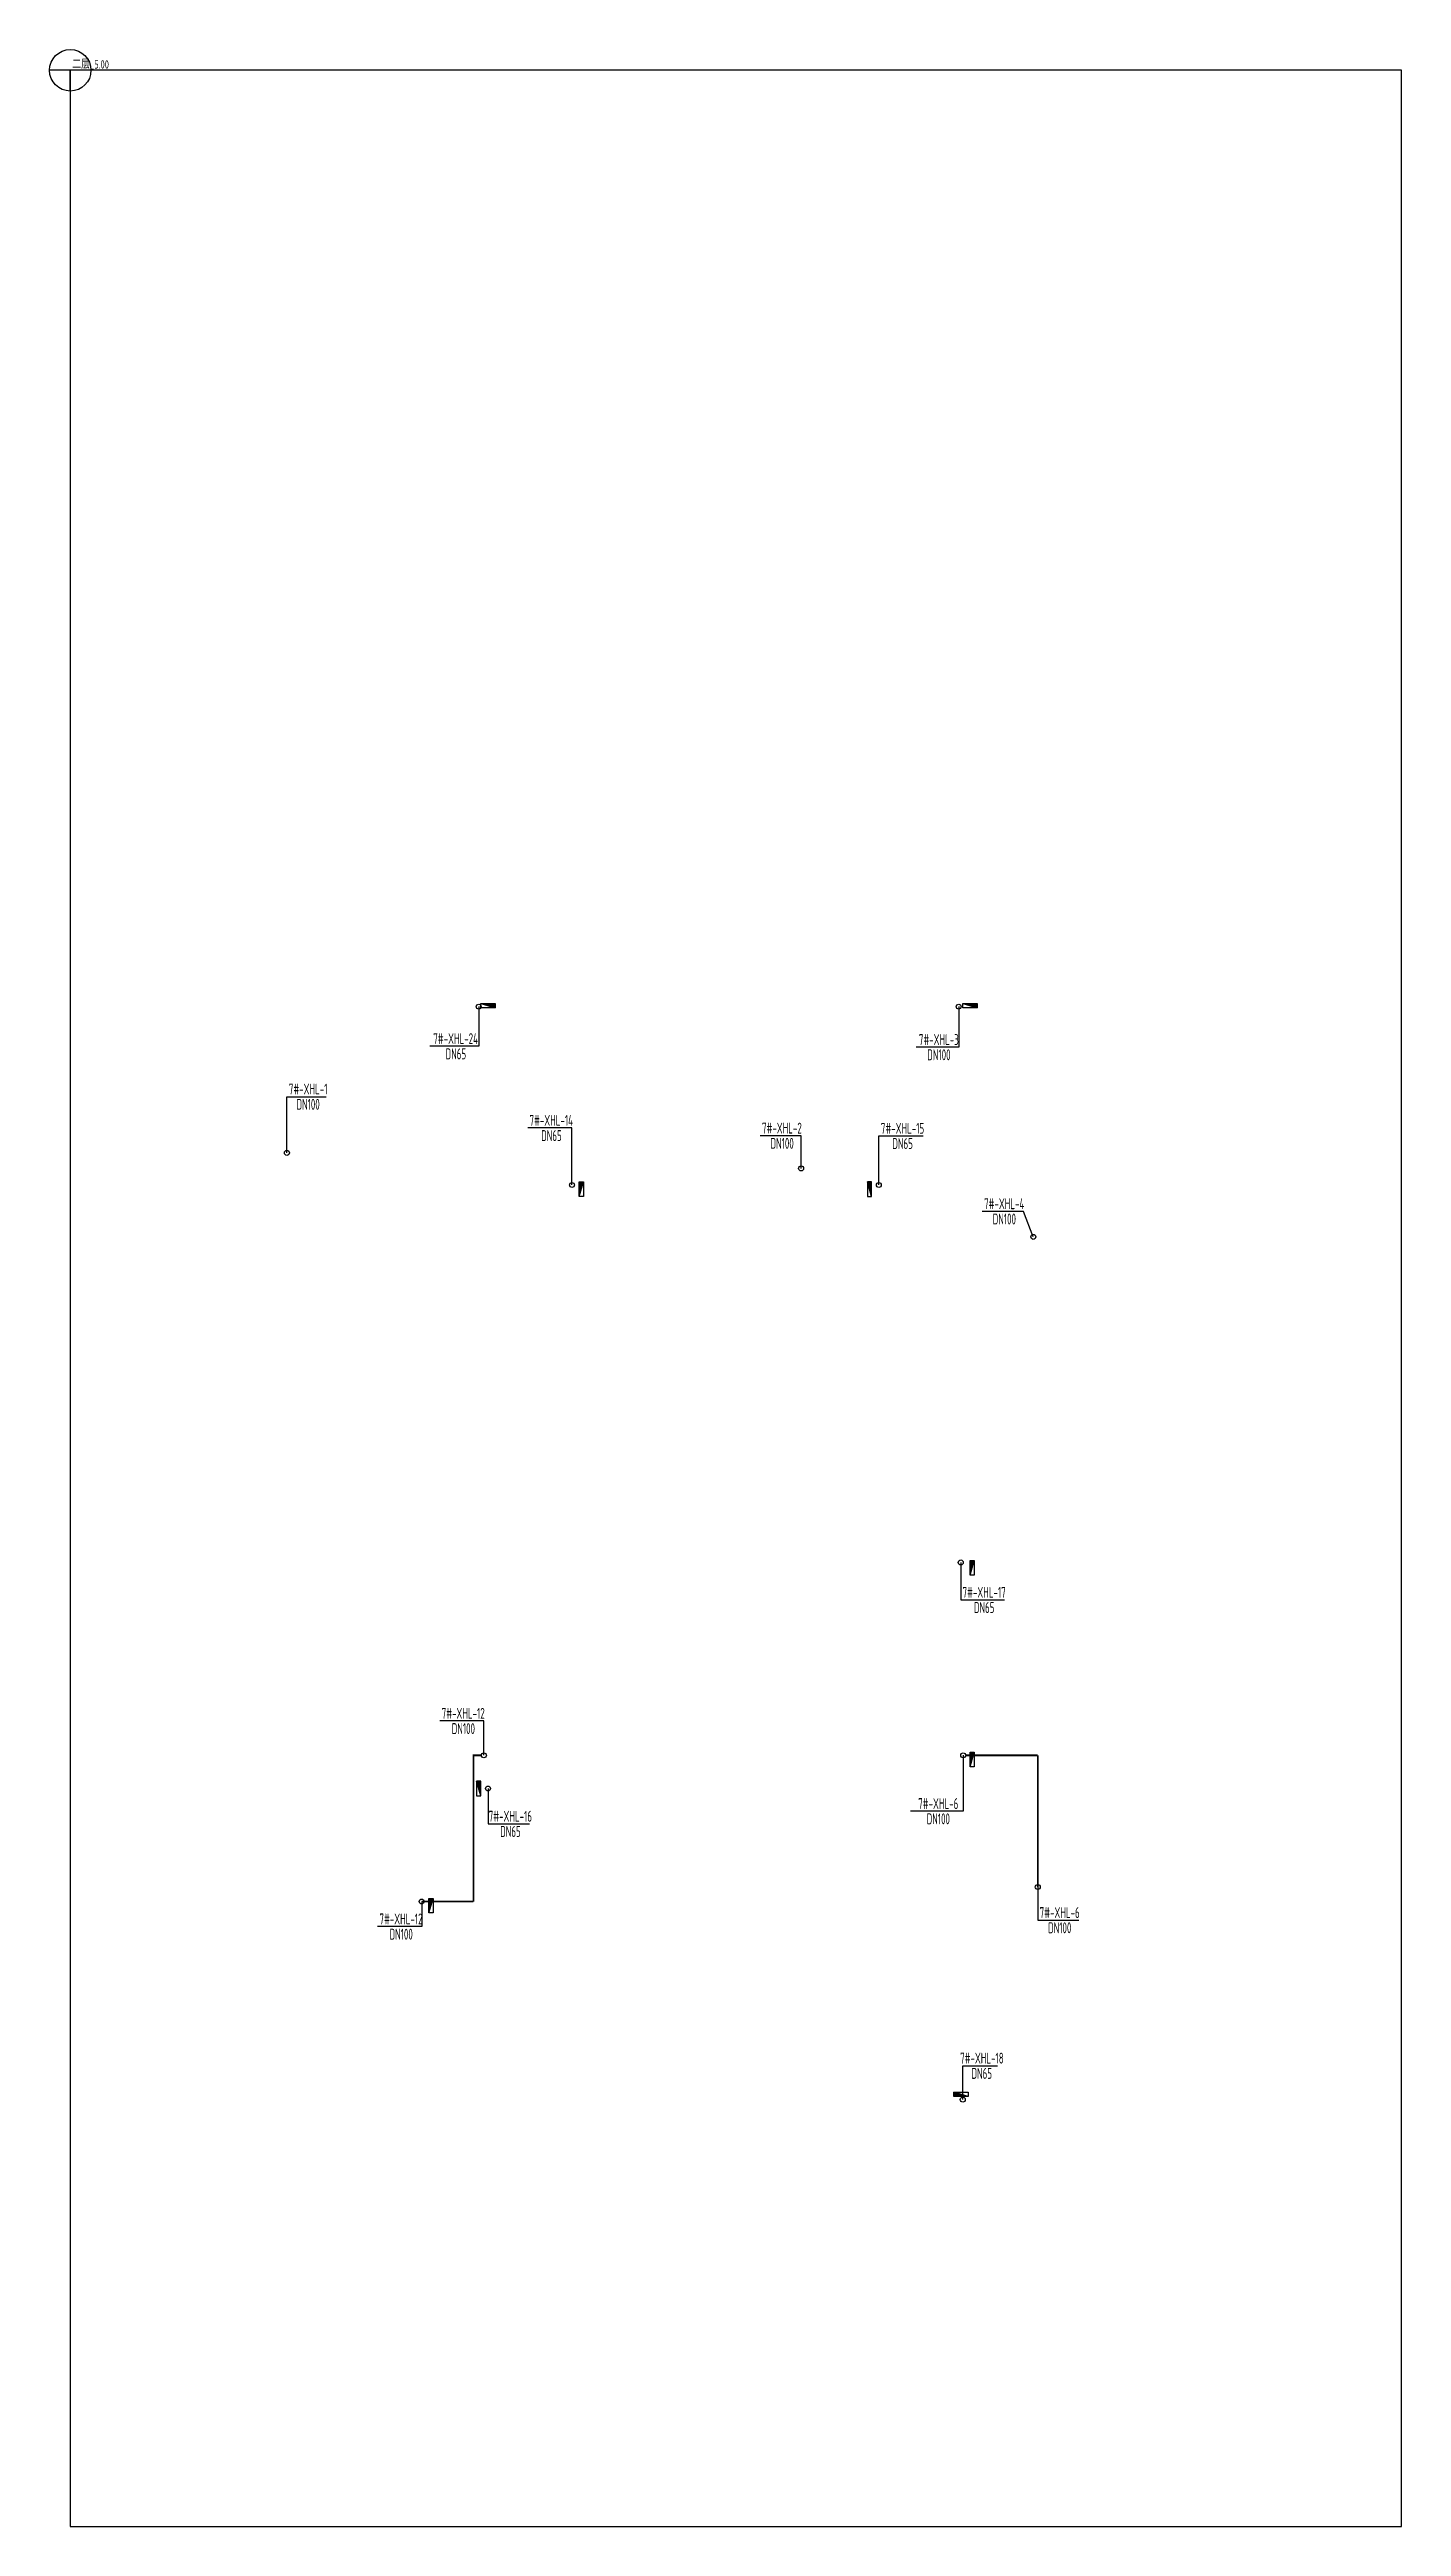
# Model space of a CAD drawing. Header units: millimetres. Extents: x 38276 to 732616, y -569659 to 393546.
# Drawn here: x 42176 to 107384, y -125659 to -6226 of the extents above; entities that cross this region are included whole.
import ezdxf

# ---------------------------------------------------------------- set-up
doc = ezdxf.new("R2010")
doc.units = ezdxf.units.MM
doc.header["$LTSCALE"] = 1000
for name, color, linetype in [('DIM_消防', 3, 'Continuous'), ('EQUIP_消火栓', 7, 'Continuous'), ('PIPE-消防', 1, 'Continuous'), ('S-Xh_注释', 3, 'Continuous'), ('VPIPE-消防', 1, 'Continuous')]:
    doc.layers.add(name, color=color, linetype=linetype)
doc.styles.add('_TWT_PIPEDN', font='GBENOR', dxfattribs={"width": 0.7, "height": 3.5, "bigfont": 'HZTXT'})
doc.styles.add('_TWT_SERIAL', font='GBENOR', dxfattribs={"width": 0.7, "height": 3.5, "bigfont": 'HZTXT'})

msp = doc.modelspace()

# ---------------------------------------------------------------- texts
at = {"layer": 'DIM_消防', "color": 7, "style": '_TWT_SERIAL', "width": 0.7}
for s, p in [('7#-XHL-24', (60686, -54181)), ('7#-XHL-3', (84106, -54226)), ('DN65', (61277, -54916)), ('DN100', (84510, -54961)), ('7#-XHL-1', (53718, -56612)), ('DN100', (54085, -57347)), ('7#-XHL-14', (65327, -58122)), ('DN65', (65888, -58857)), ('7#-XHL-2', (76540, -58495)), ('7#-XHL-15', (82273, -58505)), ('DN100', (76948, -59230)), ('DN65', (82824, -59240)), ('7#-XHL-4', (87252, -62142)), ('DN100', (87666, -62877)), ('7#-XHL-17', (86214, -80878)), ('DN65', (86759, -81613)), ('7#-XHL-12', (61090, -86715)), ('DN100', (61573, -87450)), ('7#-XHL-6', (84075, -91065)), ('7#-XHL-16', (63358, -91675)), ('DN65', (63910, -92410)), ('DN100', (84481, -91800)), ('7#-XHL-12', (58090, -96628)), ('7#-XHL-6', (89932, -96321)), ('DN100', (90338, -97056)), ('DN100', (58573, -97363)), ('7#-XHL-18', (86097, -103341)), ('DN65', (86642, -104076))]:
    msp.add_text(s, height=525, dxfattribs=at).set_placement(p)

# ---------------------------------------------------------------- blocks, each defined once
blk = doc.blocks.new('Floorbase')
for p, q in [((0, 0), (-1000, 0)), ((0, -1000), (0, 0))]:
    blk.add_line(p, q)
blk.add_circle((0, 0), 1000)
at = {"style": '_TWT_PIPEDN', "width": 0.8}
blk.add_attdef('Elevation', (92, 81), '', height=400, dxfattribs=at)
blk = doc.blocks.new('$TwtSys$00000434')
for p, q in [((-0.5, 0.5), (-0.5, -0.5)), ((-0.5, -0.5), (0.5, 0.5)), ((0.5, 0.5), (-0.5, 0.5)), ((0.5, -0.5), (0.5, 0.5)), ((-0.5, -0.5), (0.5, -0.5))]:
    blk.add_line(p, q)
blk.add_solid([(0.5, -0.5), (0.5, 0.5), (-0.5, -0.5)])

# ---------------------------------------------------------------- hatches: boundary and pattern name
at = {"layer": 'PIPE-消防'}
for points in [[(62623, -88476), (62578, -88476), (62578, -88431)], [(62623, -88476), (62623, -88431), (62578, -88431)]]:
    msp.add_hatch(color=256, dxfattribs=at).paths.add_polyline_path(points)

# ---------------------------------------------------------------- linework, layer by layer
at = {"layer": 'DIM_消防'}
for p, q in [((62876, -52376), (62876, -54286)), ((86026, -52376), (86026, -54331)), ((62876, -54286), (60518, -54286)), ((86026, -54331), (83974, -54331)), ((53626, -59426), (53626, -56717)), ((53626, -56717), (55525, -56717)), ((67376, -58227), (65239, -58227)), ((67376, -60976), (67376, -58227)), ((78426, -58600), (76450, -58600)), ((78426, -60176), (78426, -58600)), ((82176, -60976), (82175, -58610)), ((82175, -58610), (84312, -58610)), ((89150, -62247), (87162, -62247)), ((89626, -63476), (89150, -62247)), ((86126, -79176), (86126, -80983)), ((86126, -80983), (88232, -80983)), ((63126, -86820), (61001, -86820)), ((63126, -88476), (63126, -86820)), ((86246, -88476), (86246, -91170)), ((63326, -90076), (63326, -91780)), ((63326, -91780), (65334, -91780)), ((86246, -91170), (83696, -91170)), ((60126, -95526), (60126, -96733)), ((89842, -94826), (89842, -96426)), ((60126, -96733), (58001, -96733)), ((89842, -96426), (91814, -96426)), ((86226, -105076), (86226, -103446)), ((86226, -103446), (87898, -103446))]:
    msp.add_line(p, q, dxfattribs=at)
at = {"layer": 'PIPE-消防', "ltscale": 1.5, "const_width": 90}
for points in [[(62623, -88476), (62623, -95526)], [(63006, -88476), (62623, -88476)], [(86366, -88476), (89842, -88476)]]:
    msp.add_lwpolyline(points, dxfattribs=at)
at = {"layer": 'PIPE-消防', "const_width": 90}
for points in [[(89842, -94826), (89842, -88476)], [(60126, -95526), (62623, -95526)]]:
    msp.add_lwpolyline(points, dxfattribs=at)
at = {"layer": 'S-Xh_注释'}
msp.add_lwpolyline([(43176, -125659), (107384, -125659), (107384, -7226), (43176, -7226)], close=True, dxfattribs=at)
at = {"layer": 'VPIPE-消防'}
for centre in [(62876, -52376), (86026, -52376), (53626, -59426), (67376, -60976), (78426, -60176), (82176, -60976), (89626, -63476), (86126, -79176), (63126, -88476), (86246, -88476), (63326, -90076), (60126, -95526), (89842, -94826), (86226, -105076)]:
    msp.add_circle(centre, 120, dxfattribs=at)

# ---------------------------------------------------------------- block references
at = {"layer": 'EQUIP_消火栓', "xscale": 700, "yscale": -200, "zscale": 700}
msp.add_blockref('$TwtSys$00000434', (63326, -52326), dxfattribs=at)
at = {"layer": 'EQUIP_消火栓', "zscale": 700}
for p, xscale, yscale, rotation in [((86576, -52326), -700, 200, 180), ((67826, -61176), -700, 200, 270), ((81726, -61176), -700, -200, 270.0019342502146), ((86676, -79436), 700, -200, 90.00000000000001), ((86676, -88676), -700, 200, 270), ((62876, -90076), -700, -200, 270), ((60576, -95726), 700, -200, 90), ((86136, -104826), 700, -200, 180)]:
    msp.add_blockref('$TwtSys$00000434', p, dxfattribs=dict(at, xscale=xscale, yscale=yscale, rotation=rotation))
at = {"layer": 'S-Xh_注释', "color": 0}
msp.add_blockref('Floorbase', (43176, -7226), dxfattribs=at).add_auto_attribs({'Elevation': '二层_5.00'})

msp.set_redraw_order([(e.dxf.handle, doc.entitydb.next_handle()) for e in msp.query("TEXT MTEXT ATTDEF DIMENSION ARC_DIMENSION")])  # texts and dimensions are drawn at this point

doc.saveas('drawing.dxf')
